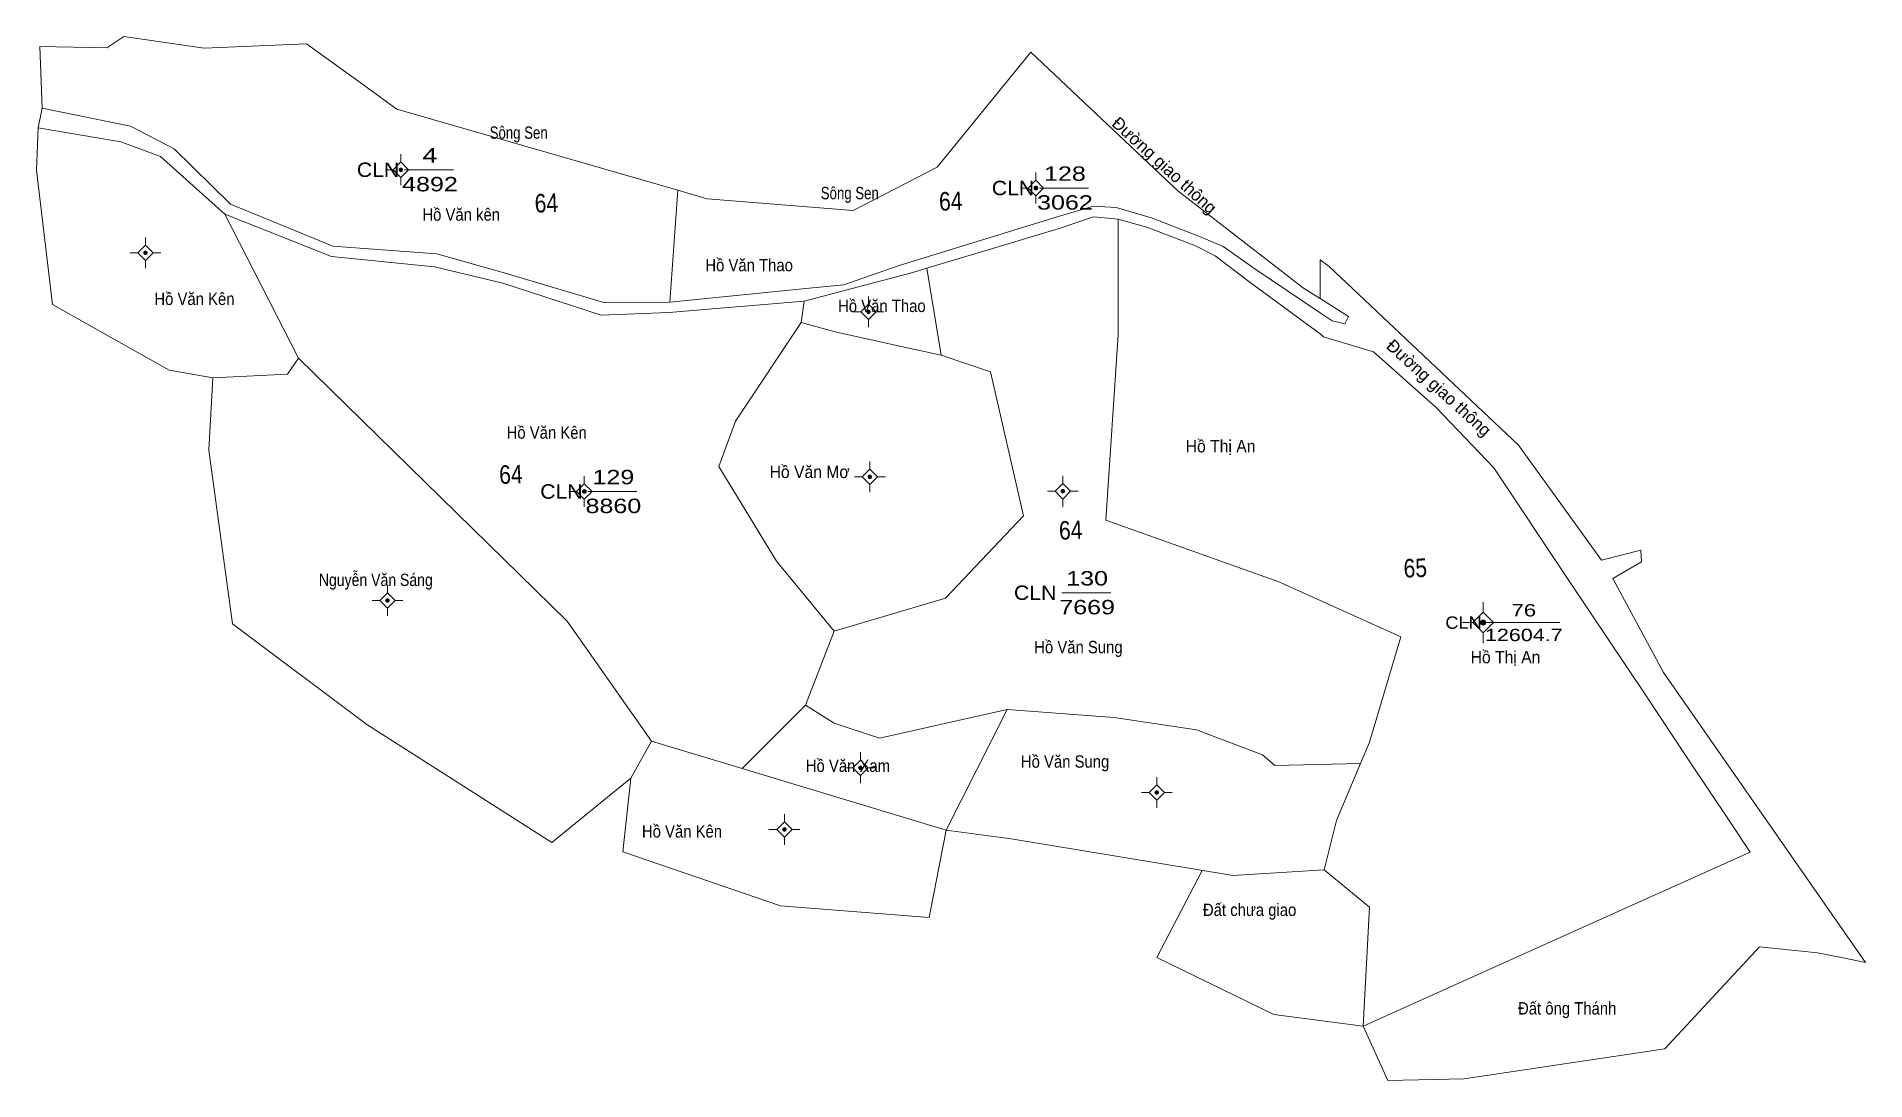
# Model space of a CAD drawing. Header units: metres. Extents: x 533370 to 536838, y 1846187 to 1848171.
# Drawn here: x 533688.2 to 534132.5, y 1847727.9 to 1847981.4 of the extents above; entities that cross this region are included whole.
import ezdxf
from ezdxf.enums import TextEntityAlignment as Align

# ---------------------------------------------------------------- set-up
doc = ezdxf.new("R2010")
doc.units = ezdxf.units.M
doc.header["$LTSCALE"] = 1.2
for name, color, linetype, lineweight in [('11', 7, 'Continuous', 13), ('13', 7, 'Continuous', 13), ('6', 7, 'Continuous', 13), ('7', 7, 'Continuous', 13)]:
    doc.layers.add(name, color=color, linetype=linetype, lineweight=lineweight)
for name, color, linetype in [('2', 7, 'Continuous'), ('3', 7, 'Continuous'), ('4', 7, 'Continuous'), ('5', 7, 'Continuous')]:
    doc.layers.add(name, color=color, linetype=linetype)

msp = doc.modelspace()

# ---------------------------------------------------------------- texts
at = {"layer": '2'}
for p in [(533961.206, 1847949.045), (534027.876, 1847895.005)]:
    msp.add_text('Đường giao thông', height=3, rotation=317.728, dxfattribs=at).set_placement(p, align=Align.CENTER)
for s, width, p in [('Sông Sen', 0.8, (533805.35, 1847956.6)), ('Sông Sen', 0.8, (533885.78, 1847941.91)), ('Hồ Văn kên', 0.9, (533791.39, 1847936.7)), ('Hồ Văn Thao', 0.9, (533861.33, 1847924.41)), ('Hồ Văn Kên', 0.9, (533726.585, 1847916.22)), ('Hồ Văn Thao', 0.9, (533893.57, 1847914.51)), ('Hồ Văn Kên', 0.9, (533812.155, 1847883.75)), ('Hồ Văn Mơ', 0.95, (533876.025, 1847874.2)), ('Nguyễn Văn Sáng', 0.85, (533770.645, 1847847.97)), ('Hồ Văn Xam', 0.9, (533885.325, 1847802.82)), ('Hồ Văn Kên', 0.9, (533845.025, 1847786.87))]:
    msp.add_text(s, height=3, dxfattribs=dict(at, width=width)).set_placement(p, align=Align.CENTER)
for s, width, p in [('Hồ Thị An', 0.95, (533967.38, 1847880.42)), ('Hồ Văn Sung', 0.9, (533930.58, 1847831.64)), ('Hồ Thị An', 0.95, (534036.59, 1847829.2)), ('Hồ Văn Sung', 0.9, (533927.34, 1847803.84)), ('Đất chưa giao', 0.9, (533971.56, 1847767.82)), (' Đất ông Thánh', 0.9, (534047.1, 1847743.89))]:
    msp.add_text(s, height=3, dxfattribs=dict(at, width=width)).set_placement(p)
at = {"layer": '3', "width": 1.1}
for height, p in [(3.5, (533776.34, 1847947.33)), (3.5, (533930.58, 1847942.89)), (3.5, (533820.88, 1847869.18)), (3.5, (533935.96, 1847844.59)), (3, (534039.28, 1847837.58))]:
    msp.add_text('CLN', height=height, dxfattribs=at).set_placement(p, align=Align.RIGHT)
at = {"layer": '4'}
for s, height, width, p in [('4', 3.5, 1.4, (533783.8, 1847950.83)), ('128', 3.5, 1.3, (533938.04, 1847946.39)), ('129', 3.5, 1.3, (533828.35, 1847872.68)), ('130', 3.5, 1.3, (533943.43, 1847848.09)), ('76', 3, 1.35, (534049.5, 1847840.58))]:
    msp.add_text(s, height=height, dxfattribs=dict(at, width=width)).set_placement(p, align=Align.CENTER)
at = {"layer": '5', "width": 1.3}
for s, height, p in [('4892', 3.5, (533783.8, 1847943.83)), ('3062', 3.5, (533938.04, 1847939.39)), ('8860', 3.5, (533828.35, 1847865.68)), ('7669', 3.5, (533943.43, 1847841.09)), ('12604.7', 3, (534049.5, 1847834.58))]:
    msp.add_text(s, height=height, dxfattribs=at).set_placement(p, align=Align.CENTER)
at = {"layer": '7', "width": 0.85}
for s, p in [('64', (533812.146, 1847938.753)), ('64', (533910.376, 1847939.213)), ('64', (533803.536, 1847872.833)), ('64', (533939.516, 1847859.293)), ('65', (534023.221, 1847850.1))]:
    msp.add_text(s, height=4.5, rotation=2, dxfattribs=at).set_placement(p, align=Align.CENTER)

# ---------------------------------------------------------------- hatches: boundary and pattern name
at = {"layer": '11'}
for points in [[(533777.199, 1847949.08, 1), (533776.299, 1847949.08, 1)], [(533931.439, 1847944.64, 1), (533930.539, 1847944.64, 1)], [(533715.139, 1847928.89, 1), (533714.239, 1847928.89, 1)], [(533890.749, 1847914.57, 1), (533889.849, 1847914.57, 1)], [(533821.739, 1847870.93, 1), (533820.839, 1847870.93, 1)], [(533891.119, 1847874.5, 1), (533890.219, 1847874.5, 1)], [(533937.989, 1847870.98, 1), (533937.089, 1847870.98, 1)], [(533773.929, 1847844.46, 1), (533773.029, 1847844.46, 1)], [(534040.229, 1847839.08, 1), (534039.029, 1847839.08, 1)], [(533888.809, 1847803.82, 1), (533887.909, 1847803.82, 1)], [(533960.809, 1847797.82, 1), (533959.909, 1847797.82, 1)], [(533870.349, 1847788.84, 1), (533869.449, 1847788.84, 1)]]:
    msp.add_hatch(color=256, dxfattribs=at).paths.add_polyline_path(points)

# ---------------------------------------------------------------- linework, layer by layer
for p, q in [((533776.75, 1847952.83), (533776.75, 1847950.96)), ((533774.88, 1847949.08), (533773, 1847949.08)), ((533776.75, 1847947.2), (533776.75, 1847945.33)), ((533780.5, 1847949.08), (533778.62, 1847949.08)), ((533930.99, 1847948.39), (533930.99, 1847946.52)), ((533929.12, 1847944.64), (533927.24, 1847944.64)), ((533930.99, 1847942.76), (533930.99, 1847940.89)), ((533934.74, 1847944.64), (533932.86, 1847944.64)), ((533714.69, 1847932.64), (533714.69, 1847930.76)), ((533712.81, 1847928.89), (533710.94, 1847928.89)), ((533714.69, 1847927.02), (533714.69, 1847925.14)), ((533718.44, 1847928.89), (533716.56, 1847928.89)), ((533890.3, 1847918.32), (533890.3, 1847916.44)), ((533888.43, 1847914.57), (533886.55, 1847914.57)), ((533890.3, 1847912.7), (533890.3, 1847910.82)), ((533894.05, 1847914.57), (533892.18, 1847914.57)), ((533890.67, 1847878.25), (533890.67, 1847876.38)), ((533821.29, 1847874.68), (533821.29, 1847872.8)), ((533888.8, 1847874.5), (533886.92, 1847874.5)), ((533890.67, 1847872.62), (533890.67, 1847870.75)), ((533894.42, 1847874.5), (533892.55, 1847874.5)), ((533937.54, 1847874.73), (533937.54, 1847872.86)), ((533819.42, 1847870.93), (533817.54, 1847870.93)), ((533821.29, 1847869.06), (533821.29, 1847867.18)), ((533825.04, 1847870.93), (533823.16, 1847870.93)), ((533935.66, 1847870.98), (533933.79, 1847870.98)), ((533937.54, 1847869.1), (533937.54, 1847867.23)), ((533941.29, 1847870.98), (533939.42, 1847870.98)), ((533773.48, 1847848.21), (533773.48, 1847846.34)), ((533771.6, 1847844.46), (533769.73, 1847844.46)), ((533773.48, 1847842.58), (533773.48, 1847840.71)), ((533777.23, 1847844.46), (533775.36, 1847844.46)), ((534039.63, 1847844.08), (534039.63, 1847841.58)), ((534037.13, 1847839.08), (534034.63, 1847839.08)), ((534039.63, 1847836.58), (534039.63, 1847834.08)), ((534044.63, 1847839.08), (534042.13, 1847839.08)), ((533888.36, 1847807.57), (533888.36, 1847805.7)), ((533886.48, 1847803.82), (533884.61, 1847803.82)), ((533888.36, 1847801.94), (533888.36, 1847800.07)), ((533892.11, 1847803.82), (533890.24, 1847803.82)), ((533960.36, 1847801.57), (533960.36, 1847799.7)), ((533958.48, 1847797.82), (533956.61, 1847797.82)), ((533960.36, 1847795.94), (533960.36, 1847794.07)), ((533964.11, 1847797.82), (533962.24, 1847797.82)), ((533869.9, 1847792.59), (533869.9, 1847790.72)), ((533868.02, 1847788.84), (533866.15, 1847788.84)), ((533869.9, 1847786.96), (533869.9, 1847785.09)), ((533873.65, 1847788.84), (533871.78, 1847788.84))]:
    msp.add_line(p, q, dxfattribs=at)
for points in [[(533776.75, 1847950.96), (533774.88, 1847949.08), (533776.75, 1847947.2), (533778.62, 1847949.08)], [(533930.99, 1847946.52), (533929.12, 1847944.64), (533930.99, 1847942.76), (533932.86, 1847944.64)], [(533714.69, 1847930.76), (533712.81, 1847928.89), (533714.69, 1847927.02), (533716.56, 1847928.89)], [(533890.3, 1847916.44), (533888.43, 1847914.57), (533890.3, 1847912.7), (533892.18, 1847914.57)], [(533890.67, 1847876.38), (533888.8, 1847874.5), (533890.67, 1847872.62), (533892.55, 1847874.5)], [(533821.29, 1847872.8), (533819.42, 1847870.93), (533821.29, 1847869.06), (533823.16, 1847870.93)], [(533937.54, 1847872.86), (533935.66, 1847870.98), (533937.54, 1847869.1), (533939.42, 1847870.98)], [(533773.48, 1847846.34), (533771.6, 1847844.46), (533773.48, 1847842.58), (533775.36, 1847844.46)], [(534039.63, 1847841.58), (534037.13, 1847839.08), (534039.63, 1847836.58), (534042.13, 1847839.08)], [(533888.36, 1847805.7), (533886.48, 1847803.82), (533888.36, 1847801.94), (533890.24, 1847803.82)], [(533960.36, 1847799.7), (533958.48, 1847797.82), (533960.36, 1847795.94), (533962.24, 1847797.82)], [(533869.9, 1847790.72), (533868.02, 1847788.84), (533869.9, 1847786.96), (533871.78, 1847788.84)]]:
    msp.add_lwpolyline(points, close=True, dxfattribs=at)
for centre, radius in [((533776.749, 1847949.08), 0.45), ((533930.989, 1847944.64), 0.45), ((533714.689, 1847928.89), 0.45), ((533890.299, 1847914.57), 0.45), ((533821.289, 1847870.93), 0.45), ((533890.669, 1847874.5), 0.45), ((533937.539, 1847870.98), 0.45), ((533773.479, 1847844.46), 0.45), ((534039.629, 1847839.08), 0.6), ((533888.359, 1847803.82), 0.45), ((533960.359, 1847797.82), 0.45), ((533869.899, 1847788.84), 0.45)]:
    msp.add_circle(centre, radius, dxfattribs=at)
at = {"layer": '13'}
msp.add_line((534040.38, 1847839.08), (534058.23, 1847839.08), dxfattribs=at)
at = {"layer": '6'}
for p, q in [((533688.66, 1847959.29), (533689.57, 1847964.02)), ((533844.01, 1847944.08), (533842.07, 1847916.89)), ((533751.86, 1847903.29), (533734.01, 1847938.25)), ((533904.47, 1847925.15), (533918.56, 1847929.38)), ((533901.08, 1847924.13), (533904.47, 1847925.15)), ((533908, 1847904), (533904.47, 1847925.15)), ((533901.08, 1847924.13), (533874.73, 1847917.14)), ((533874.73, 1847917.14), (533874, 1847912)), ((533875, 1847819), (533882, 1847837)), ((533875, 1847819), (533859.66, 1847803.61)), ((533924, 1847818), (533909.23, 1847788.64)), ((533832.58, 1847801.27), (533837.62, 1847810.26)), ((533988.99, 1847804.34), (534009.82, 1847804.82))]:
    msp.add_line(p, q, dxfattribs=at)
for points in [[(533689.57, 1847964.02), (533689, 1847978.98), (533705.3, 1847978.65), (533709.42, 1847981.42)], [(533766.24, 1847970.66), (533753.78, 1847979.65), (533728.93, 1847978.63), (533709.42, 1847981.42)], [(533844.01, 1847944.08), (533851.14, 1847942.02), (533886.62, 1847939.2), (533906.98, 1847949.68), (533929.75, 1847977.63)], [(534000, 1847917.8), (533996, 1847920.29), (533965.49, 1847943.99), (533929.75, 1847977.63)], [(533844.01, 1847944.08), (533775.74, 1847963.81), (533766.24, 1847970.66)], [(533689.57, 1847964.02), (533711.06, 1847959.69), (533721.67, 1847954.12), (533735.34, 1847940.7), (533760.24, 1847930.51), (533785.43, 1847928.67), (533801.8, 1847924.01), (533826.3, 1847916.74), (533842.07, 1847916.89)], [(533688.66, 1847959.29), (533688.24, 1847948.95), (533692.07, 1847916.38), (533720.48, 1847900.42), (533731.02, 1847898.5)], [(533688.66, 1847959.29), (533708.7, 1847955.86), (533718.34, 1847952.32), (533734.01, 1847938.25)], [(533734.01, 1847938.25), (533759.92, 1847927.98), (533784.93, 1847925.52), (533801.49, 1847921.56), (533825.38, 1847913.76), (533841.86, 1847914.44), (533874.73, 1847917.14)], [(533842.07, 1847916.89), (533875.89, 1847920.35), (533884.36, 1847921.15), (533897.52, 1847925.71), (533936.16, 1847937.63), (533944.98, 1847940.22), (533950.46, 1847939.94), (533959.06, 1847937.4), (533970.72, 1847932.87), (533976.47, 1847930.47), (533984.15, 1847925.01), (534000, 1847914.35)], [(533951, 1847937.11), (533944.95, 1847937.62), (533936.65, 1847934.82), (533918.56, 1847929.38)], [(533951, 1847937.11), (533951, 1847909), (533948, 1847864), (533990, 1847849), (534019.65, 1847835.61), (534012, 1847810), (534009.82, 1847804.82)], [(534000, 1847909.18), (533982.73, 1847921.93), (533974.56, 1847928.17), (533969.75, 1847930.58), (533958.17, 1847935.04), (533951, 1847937.11)], [(534009.82, 1847804.82), (534004, 1847791), (534001, 1847779), (534012, 1847770), (534010.46, 1847741.06), (534016.46, 1847727.88), (534035.02, 1847728.25), (534059.41, 1847731.89), (534083.8, 1847735.53), (534106.74, 1847760.3), (534120.88, 1847758.91), (534126.68, 1847757.7), (534132.49, 1847756.5), (534107.94, 1847791.71), (534083.4, 1847826.92), (534071.16, 1847849.82), (534078.12, 1847853.88), (534077.95, 1847856.71), (534068.38, 1847854.21), (534048.18, 1847882.19), (534025.2, 1847903.86), (534002.22, 1847925.54), (534000, 1847927.16), (534000, 1847917.8), (534006.96, 1847913.47), (534006.01, 1847911.66)], [(534006.01, 1847911.66), (534006.96, 1847913.47), (534000, 1847917.8)], [(533874, 1847912), (533858, 1847888), (533854, 1847877), (533868, 1847854), (533882, 1847837)], [(533908, 1847904), (533899.4, 1847905.87), (533882.54, 1847909.59), (533874, 1847912)], [(534006.01, 1847911.66), (534002.98, 1847912.34), (534000, 1847914.35)], [(534000, 1847909.18), (534000.88, 1847908.53), (534013.01, 1847904.84), (534028.18, 1847891.34), (534042.23, 1847876.65), (534060.64, 1847849.08), (534079.05, 1847821.5), (534089.37, 1847806), (534099.69, 1847790.5), (534104.49, 1847783.35), (534057.48, 1847762.2), (534010.46, 1847741.06), (533988.79, 1847743.91), (533960.4, 1847757.75), (533971.39, 1847778.9)], [(533731.02, 1847898.5), (533749.21, 1847899.46), (533751.86, 1847903.29)], [(533751.86, 1847903.29), (533817.1, 1847839.4), (533837.62, 1847810.26)], [(533882, 1847837), (533909, 1847845), (533928, 1847865), (533920, 1847900), (533908, 1847904)], [(533731.02, 1847898.5), (533730.06, 1847880.94), (533735.8, 1847838.79), (533768.43, 1847814.36), (533813.43, 1847785.63), (533832.58, 1847801.27)], [(533924, 1847818), (533893, 1847811), (533881.99, 1847814.64), (533875, 1847819)], [(533924, 1847818), (533950, 1847816), (533970, 1847813), (533986, 1847807), (533988.99, 1847804.34)], [(533837.62, 1847810.26), (533859.66, 1847803.61), (533909.23, 1847788.64)], [(534009.82, 1847804.82), (534004, 1847791), (534001, 1847779), (533978.93, 1847777.65), (533924.99, 1847786.59), (533909.23, 1847788.64)], [(533832.58, 1847801.27), (533830.67, 1847783.39), (533868.97, 1847770.3), (533905.04, 1847767.42), (533909.23, 1847788.64)]]:
    msp.add_lwpolyline(points, dxfattribs=at)
at = {"layer": '7'}
for p, q in [((533777.62, 1847949.08), (533789.52, 1847949.08)), ((533931.86, 1847944.64), (533943.76, 1847944.64)), ((533822.16, 1847870.93), (533834.07, 1847870.93)), ((533937.27, 1847846.35), (533949.17, 1847846.35))]:
    msp.add_line(p, q, dxfattribs=at)

msp.set_redraw_order([(e.dxf.handle, doc.entitydb.next_handle()) for e in msp.query("TEXT MTEXT ATTDEF DIMENSION ARC_DIMENSION")])  # texts and dimensions are drawn at this point

doc.saveas('drawing.dxf')
